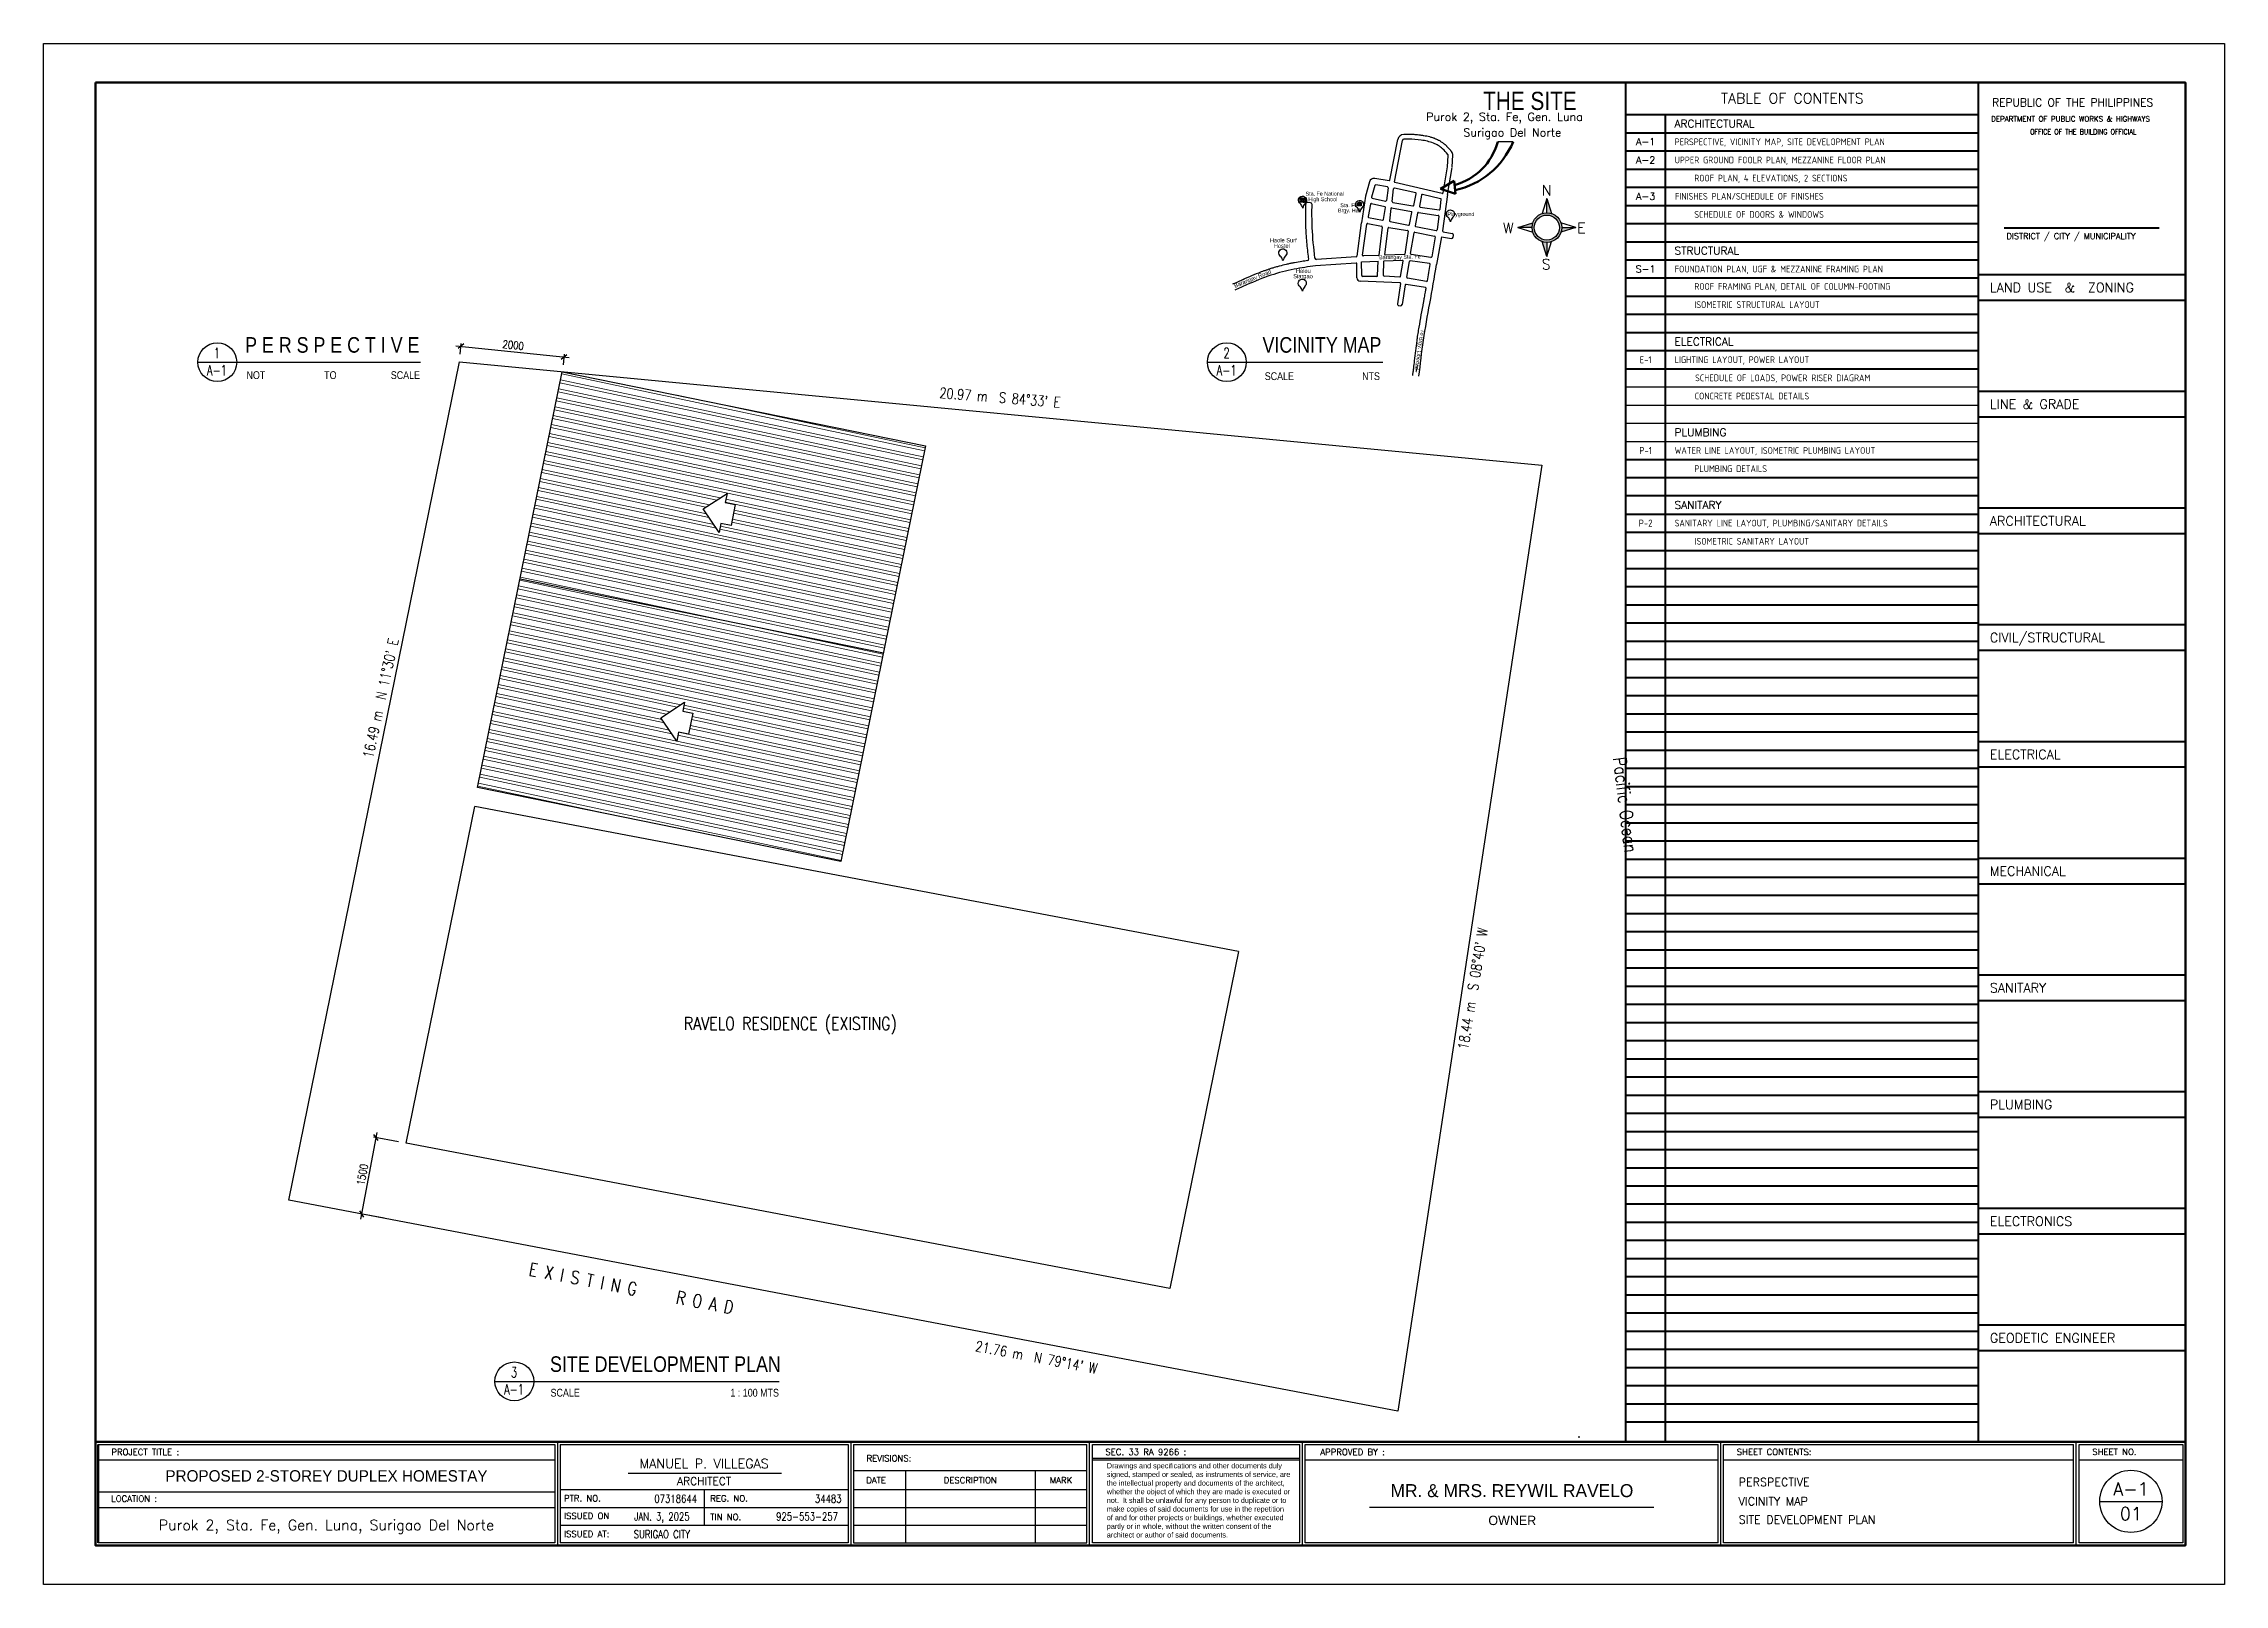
# Model space of a CAD drawing. Header units: millimetres. Extents: x 568137 to 731329, y -326076 to -191870.
# Drawn here: x 599179 to 641229, y -262676 to -232976 of the extents above; entities that cross this region are included whole.
import ezdxf
from ezdxf.enums import TextEntityAlignment as Align

# ---------------------------------------------------------------- set-up
doc = ezdxf.new("R2010")
doc.units = ezdxf.units.MM
doc.header["$LTSCALE"] = 300
doc.header["$MEASUREMENT"] = 0
doc.header["$PDMODE"] = 3
doc.header["$PDSIZE"] = 300
doc.linetypes.add('CENTER2', pattern=[28.575, 19.05, -3.175, 3.175, -3.175])
doc.linetypes.add('CENTERX2', pattern=[4, 2.5, -0.5, 0.5, -0.5])
doc.layers.get('0').update_dxf_attribs({"color": 9})
doc.layers.get('DEFPOINTS').update_dxf_attribs({"color": 8})
for name, color, linetype, lineweight in [('BORDER', 5, 'Continuous', 50), ('dimensions', 8, 'Continuous', 15), ('fixture', 8, 'Continuous', 25), ('FLR. PLAN BLK', 8, 'Continuous', 9), ('ROOFTILE', 140, 'Continuous', 5), ('TB-TXT', 4, 'Continuous', 35), ('TBLK', 7, 'Continuous', 40), ('TITLE', 3, 'Continuous', 30), ('TITLE-BLK', 7, 'Continuous', 30)]:
    doc.layers.add(name, color=color, linetype=linetype, lineweight=lineweight)
for name, color, linetype in [('MOULD', 44, 'Continuous'), ('PROP', 250, 'CENTERX2'), ('propertyline', 5, 'CENTER2'), ('ROAD', 252, 'Continuous'), ('ROOF BEAMS', 10, 'Continuous'), ('txt', 50, 'Continuous'), ('wall', 140, 'Continuous')]:
    doc.layers.add(name, color=color, linetype=linetype)
doc.styles.add('AVA', font='')
doc.styles.add('DIM', font='romans.shx', dxfattribs={"width": 0.8})
doc.styles.add('ISO', font='iso.shx')
doc.styles.add('JESS', font='SIMPLEX')
doc.styles.add('mar4', font='ARIALN.TTF')
doc.styles.add('PSM', font='simplex')
doc.styles.get("Standard").update_dxf_attribs({"font": 'romans.shx'})
doc.styles.get('AVA').set_extended_font_data('AvantGarde Bk BT')
doc.dimstyles.new('DIM-100', dxfattribs={"dimscale": 100, "dimtxt": 2, "dimasz": 1, "dimexe": 0.5, "dimexo": 1.5, "dimgap": 1, "dimtad": 1, "dimdec": 0, "dimdsep": 46, "dimtxsty": 'PSM', "dimblk1": 'DIMCIR', "dimblk2": 'DIMCIR', "dimsah": 1, "dimcen": 0, "dimdle": 2, "dimclrd": 251, "dimclre": 251, "dimclrt": 2, "dimadec": 0, "dimazin": 0, "dimtfac": 1, "dimtdec": 0, "dimtix": 1, "dimtmove": 2, "dimatfit": 3, "dimldrblk": 'DIMCIR', "dimfxl": 0.5, "dimtvp": 1, "dimtolj": 1, "dimtzin": 0, "dimarcsym": 0})

msp = doc.modelspace()

# ---------------------------------------------------------------- texts
at = {"layer": 'BORDER', "color": 7, "style": 'ISO'}
for s, p in [('E-1', (630069.8, -239068.3)), ('P-1', (630069.8, -240818.3)), ('P-2', (630069.8, -242218.3))]:
    msp.add_text(s, height=135, dxfattribs=at).set_placement(p, align=Align.MIDDLE_CENTER)
at = {"layer": 'dimensions', "width": 0.8}
for s, rotation, p in [("20.97 m  S 84%%D33' E", 355.43495, (617619, -239798, 132201.9)), ("16.49 m  N 11%%D30' E", 77.75925, (605680.2, -245594.6, 132201.9)), ("18.44 m  S 08%%D40' W", 80.61946, (626738.8, -251191.9, 132201.9)), ("21.76 m  N 79%%D14' W", 349.29667, (618322.3, -258298.6, 132201.9))]:
    msp.add_text(s, height=200, rotation=rotation, dxfattribs=at).set_placement(p, align=Align.MIDDLE_CENTER)
for s, rotation, p in [('Pacific Ocean', 276.91659, (629564.6, -246729.2)), ('E X I S T I N G    R O A D', 349.19035, (608545, -256593.7))]:
    msp.add_text(s, height=250, rotation=rotation, dxfattribs=at).set_placement(p, align=Align.MIDDLE_LEFT)
msp.add_text('RAVELO RESIDENCE (EXISTING)', height=250, dxfattribs=at).set_placement((611523.2, -251864), align=Align.MIDDLE_LEFT)
at = {"layer": 'ROAD', "linetype": 'Continuous', "style": 'mar4'}
for s, height, p in [('Sta. Fe National', 75, (623513, -235867.5)), ('High School', 75, (623566.1, -235975.3)), ('Brgy. Hall', 75, (624137.5, -236191.5)), ('Sta. Fe', 75, (624182, -236090.3)), ('Playground', 75, (626246.8, -236262.5)), ('Haole Surf', 80, (622824.3, -236766.2)), ('Hostel', 80, (622898.6, -236873.1)), ('Siargao', 80, (623274.6, -237458.3)), ('Halou', 80, (623325.7, -237356.3))]:
    msp.add_text(s, height=height, dxfattribs=at).set_placement(p, align=Align.MIDDLE_LEFT)
at = {"layer": 'ROAD', "linetype": 'ByBlock', "style": 'mar4'}
for s, height, rotation, p in [('Barangay Sta. Fe', 75, 1, (624931.3, -237094.7)), ('Barangay Road', 80, 22, (622137, -237647.4))]:
    msp.add_text(s, height=height, rotation=rotation, dxfattribs=at).set_placement(p, align=Align.MIDDLE_LEFT)
at = {"layer": 'ROAD', "style": 'mar4'}
msp.add_text('To Brgy. Libertad', height=75, rotation=261.37715, dxfattribs=at).set_placement((625773.3, -238484.9), align=Align.MIDDLE_LEFT)
at = {"layer": 'TB-TXT', "color": 7, "style": 'PSM'}
for s, p in [('Purok 2, Sta. Fe, Gen. Luna', (627348.2, -234464.3)), ('Surigao Del Norte', (627500, -234766.5))]:
    msp.add_text(s, height=157.48, dxfattribs=at).set_placement(p, align=Align.CENTER)
at = {"layer": 'TB-TXT', "style": 'PSM', "width": 0.7}
for s, p in [('1', (602521.5, -238940.1)), ('2', (621988.9, -238940.1)), ('A-1', (602521.5, -239271.9)), ('A-1', (621988.9, -239271.9)), ('3', (608250.1, -258586.5)), ('A-1', (608250.1, -258918.3))]:
    msp.add_text(s, height=200, dxfattribs=at).set_placement(p, align=Align.MIDDLE)
at = {"layer": 'TB-TXT', "linetype": 'ByBlock', "style": 'mar4'}
for s, p in [('P E R S P E C T I V E', (603065.6, -238933.4)), ('VICINITY MAP', (622683, -238933.4)), ('SITE DEVELOPMENT PLAN', (608944.2, -258579.8))]:
    msp.add_text(s, height=300, dxfattribs=at).set_placement(p)
at = {"layer": 'TB-TXT'}
for s, height, style, p in [('NOT', 150, 'mar4', (603091.3, -239440.7)), ('TO', 150, 'mar4', (604589.2, -239440.7)), ('SCALE', 150, 'mar4', (605873.9, -239440.7)), ('SCALE', 150, 'mar4', (622725.8, -239460.7)), ('NTS', 150, 'mar4', (624602.9, -239460.7)), ('SCALE', 150, 'mar4', (608954.5, -259056.1)), ('1 : 100 MTS', 150, 'mar4', (612422, -259056.1)), ('PROJECT TITLE :', 120, 'JESS', (600485.2, -260185.6)), ('REVISIONS:', 120, 'JESS', (615047.2, -260306.8)), ('SEC. 33 RA 9266 :', 120, 'JESS', (619653, -260183)), ('APPROVED BY :', 120, 'JESS', (623796.2, -260185.6)), ('SHEET CONTENTS:', 120, 'JESS', (631827.6, -260181.7)), ('SHEET NO.', 120, 'JESS', (638682.3, -260180.9)), ('LOCATION :', 120, 'JESS', (600481.6, -261082.8)), ('PTR. NO.', 120, 'JESS', (609212.4, -261076.8)), ('REG. NO.', 120, 'JESS', (612032.9, -261079.5)), ('ISSUED ON', 120, 'JESS', (609212.4, -261415.2)), ('TIN NO.', 120, 'JESS', (612032.9, -261437.9)), ('ISSUED AT:', 120, 'JESS', (609212.4, -261764.1))]:
    msp.add_text(s, height=height, dxfattribs=dict(at, style=style)).set_placement(p)
at = {"layer": 'TB-TXT', "style": 'JESS'}
for s, p in [('DATE', (615231.2, -260667.5)), ('DESCRIPTION', (617047.2, -260667.5)), ('MARK', (618797.2, -260667.5))]:
    msp.add_text(s, height=120, dxfattribs=at).set_placement(p, align=Align.MIDDLE_CENTER)
at = {"layer": 'TB-TXT', "color": 7, "style": 'PSM'}
for s, p in [('PERSPECTIVE', (631863, -260702.8)), ('VICINITY MAP', (631863, -261073.3)), ('SITE DEVELOPMENT PLAN', (631863, -261428.7))]:
    msp.add_text(s, height=157.48, dxfattribs=at).set_placement(p, align=Align.MIDDLE_LEFT)
at = {"layer": 'TB-TXT', "linetype": 'Continuous', "style": 'PSM', "width": 0.8}
for s, p in [('07318644', (610956, -261101)), ('34483', (614051.9, -261101)), (' JAN. 3, 2025', (610484.2, -261442.2)), ('925-553-257', (613303.2, -261442.2)), ('SURIGAO CITY', (610557.6, -261783.4))]:
    msp.add_text(s, height=150, dxfattribs=at).set_placement(p)
at = {"layer": 'TB-TXT', "insert": (619679.9, -260338.3), "char_height": 100, "width": 3536.489, "attachment_point": 1, "style": 'PSM'}
msp.add_mtext('{\\fArial|b0|i0|c0|p34;\\C30;Drawings and specifications and other documents duly signed, stamped or sealed, as instruments of service, are the intellectual property and documents of the architect, whether the object of which they are made is executed or not.  It shall be unlawful for any person to duplicate or to make copies of said documents for use in the repetition of and for other projects or buildings, whether executed partly or in whole, without the written consent of the architect or author of said documents.}', dxfattribs=at)
at = {"layer": 'TBLK', "linetype": 'ByBlock', "style": 'mar4'}
msp.add_text('THE SITE', height=350, dxfattribs=at).set_placement((626936.2, -234254))
at = {"layer": 'TBLK', "style": 'PSM'}
for s, height, p in [('TABLE OF CONTENTS', 200, (631521, -234127.9)), ('REPUBLIC OF THE PHILIPPINES', 150, (636754.5, -234185)), ('DEPARTMENT OF PUBLIC WORKS & HIGHWAYS', 100, (636733.3, -234476.7)), ('DISTRICT / CITY / MUNICIPALITY', 115, (637028.8, -236743))]:
    msp.add_text(s, height=height, dxfattribs=at).set_placement(p)
for s, height, p in [('ARCHITECTURAL', 150, (630629.1, -234518.3)), ('STRUCTURAL', 150, (630629.1, -236968.3)), ('LAND USE  &  ZONING', 180, (636707, -237675.6)), ('ELECTRICAL', 150, (630629.1, -238718.3)), ('LINE & GRADE', 180, (636707, -239925.6)), ('PLUMBING', 150, (630629.1, -240468.3)), ('SANITARY', 150, (630629.1, -241868.3)), ('ARCHITECTURAL', 180, (636707, -242175.6)), ('CIVIL/STRUCTURAL', 180, (636707, -244425.6)), ('ELECTRICAL', 180, (636707, -246675.6)), ('MECHANICAL', 180, (636707, -248925.6)), ('SANITARY', 180, (636707, -251175.6)), ('PLUMBING', 180, (636707, -253425.6)), ('ELECTRONICS', 180, (636707, -255675.6)), ('GEODETIC ENGINEER', 180, (636707, -257925.6))]:
    msp.add_text(s, height=height, dxfattribs=at).set_placement(p, align=Align.MIDDLE_LEFT)
at = {"layer": 'TBLK', "style": 'PSM', "width": 0.8}
msp.add_text('OFFICE OF THE BUILDING OFFICIAL', height=100, dxfattribs=at).set_placement((637484.8, -234724.7))
at = {"layer": 'TBLK'}
for s, height, style, p in [('A-1', 135, 'PSM', (630069.8, -234868.3)), ('A-2', 135, 'PSM', (630069.8, -235218.3)), ('A-3', 135, 'PSM', (630069.8, -235918.3)), ('S-1', 135, 'PSM', (630069.8, -237318.3)), ('MANUEL P. VILLEGAS', 180, 'PSM', (611916.1, -260347)), ('PROPOSED 2-STOREY DUPLEX HOMESTAY', 220, 'AVA', (604633.4, -260584.3)), ('Purok 2, Sta. Fe, Gen. Luna, Surigao Del Norte', 200, 'PSM', (604633.4, -261531.8))]:
    msp.add_text(s, height=height, dxfattribs=dict(at, style=style)).set_placement(p, align=Align.MIDDLE_CENTER)
for s, height, style, p in [('ARCHITECT', 150, 'PSM', (611913.2, -260760.2)), ('MR. & MRS. REYWIL RAVELO', 250, 'AVA', (627492.4, -260993.5)), ('OWNER', 180, 'AVA', (627498.8, -261532.4))]:
    msp.add_text(s, height=height, dxfattribs=dict(at, style=style)).set_placement(p, align=Align.CENTER)
at = {"layer": 'TBLK', "style": 'PSM'}
for s, p in [('A-1', (639426.9, -260836.3)), ('01', (639426.9, -261314.8))]:
    msp.add_text(s, height=250, dxfattribs=at).set_placement(p, align=Align.MIDDLE)
at = {"layer": 'TITLE-BLK', "style": 'ISO'}
for s, p in [('PERSPECTIVE, VICINITY MAP, SITE DEVELOPMENT PLAN', (630629.1, -234868.3)), ('UPPER GROUND FOOLR PLAN, MEZZANINE FLOOR PLAN', (630629.6, -235218.3)), ('FINISHES PLAN/SCHEDULE OF FINISHES', (630638.3, -235918.3)), ('ROOF PLAN, 4 ELEVATIONS, 2 SECTIONS', (631008, -235568.3)), ('SCHEDULE OF DOORS & WINDOWS', (631008, -236268.3)), ('FOUNDATION PLAN, UGF & MEZZANINE FRAMING PLAN', (630631.4, -237321.8)), ('ROOF FRAMING PLAN, DETAIL OF COLUMN-FOOTING', (631009.4, -237656.8)), ('ISOMETRIC STRUCTURAL LAYOUT', (631009.4, -238006.8)), ('LIGHTING LAYOUT, POWER LAYOUT', (630629.1, -239068.3)), ('SCHEDULE OF LOADS, POWER RISER DIAGRAM', (631023, -239418.3)), ('CONCRETE PEDESTAL DETAILS', (631016.8, -239768.3)), ('WATER LINE LAYOUT, ISOMETRIC PLUMBING LAYOUT', (630629.1, -240818.3)), ('PLUMBING DETAILS', (631009.2, -241168.3)), ('SANITARY LINE LAYOUT, PLUMBING/SANITARY DETAILS', (630629.1, -242218.3)), ('ISOMETRIC SANITARY LAYOUT', (631014.2, -242568.3))]:
    msp.add_text(s, height=130, dxfattribs=at).set_placement(p, align=Align.MIDDLE_LEFT)
at = {"layer": 'txt'}
for s, p in [('N', (628065.5, -235905.6)), ('W', (627320.8, -236627)), ('E', (628749.5, -236627)), ('S', (628065.5, -237327.6))]:
    msp.add_text(s, height=200.2, dxfattribs=at).set_placement(p)

# ---------------------------------------------------------------- blocks, each defined once
blk = doc.blocks.new('_Oblique')
at = {"color": 0, "linetype": 'ByBlock', "lineweight": -2}
blk.add_line((-0.5, -0.5), (0.5, 0.5), dxfattribs=at)
blk = doc.blocks.new('*D633')
at = {"layer": 'DEFPOINTS', "color": 0, "ltscale": 0.5, "transparency": 16777216}
for p in [(607196, -239111), (609216, -239014), (609185, -239316)]:
    blk.add_point(p, dxfattribs=at)
at = {"layer": 'FLR. PLAN BLK', "color": 8, "lineweight": -2, "ltscale": 0.5, "transparency": 16777216}
for p, q in [((607127, -238799), (609316, -239024)), ((607211, -238962), (607232, -238759)), ((609201, -239166), (609222, -238964))]:
    blk.add_line(p, q, dxfattribs=at)
at = {"layer": 'FLR. PLAN BLK', "color": 8, "lineweight": -2, "ltscale": 0.5, "transparency": 16777216, "xscale": 100, "yscale": 100, "zscale": 100}
for p, rotation in [((607227, -238809), 174.1287531369387), ((609216, -239014), 354.1287531369388)]:
    blk.add_blockref('_Oblique', p, dxfattribs=dict(at, rotation=rotation))
at = {"layer": 'FLR. PLAN BLK', "color": 8, "ltscale": 0.5, "transparency": 16777216, "insert": (608234, -238787), "char_height": 150, "attachment_point": 5, "rotation": 354.1288, "style": 'DIM'}
blk.add_mtext('\\A1;2000', dxfattribs=at)
blk = doc.blocks.new('DIMCIR')
for p, q in [((-1.5, 0), (1.5, 0)), ((0, 1.5), (0, -1.5))]:
    blk.add_line(p, q)
at = {"color": 2}
blk.add_circle((0, 0), 0.75, dxfattribs=at)
blk = doc.blocks.new('arrow')
at = {"layer": 'fixture'}
blk.add_lwpolyline([(-0.103, 0.236), (-0.191, 0.236), (0, 0.041), (0.191, 0.236), (0.103, 0.236), (0.103, 0.335), (-0.103, 0.335)], close=True, dxfattribs=at)
blk = doc.blocks.new('*D716')
at = {"layer": 'DEFPOINTS', "color": 0, "ltscale": 0.5, "transparency": 16777216}
for p in [(606172, -254174), (605308, -255536), (605892, -255647)]:
    blk.add_point(p, dxfattribs=at)
at = {"layer": 'FLR. PLAN BLK', "color": 8, "lineweight": -2, "ltscale": 0.5, "transparency": 16777216}
for p, q in [((605606, -253964), (605289, -255634)), ((606025, -254145), (605539, -254053)), ((605745, -255619), (605258, -255527))]:
    blk.add_line(p, q, dxfattribs=at)
at = {"layer": 'FLR. PLAN BLK', "color": 8, "lineweight": -2, "ltscale": 0.5, "transparency": 16777216, "xscale": 100, "yscale": 100, "zscale": 100}
for p, rotation in [((605588, -254062), 79.2333333333321), ((605308, -255536), 259.2333333333321)]:
    blk.add_blockref('_Oblique', p, dxfattribs=dict(at, rotation=rotation))
at = {"layer": 'FLR. PLAN BLK', "color": 8, "ltscale": 0.5, "transparency": 16777216, "insert": (605325, -254776), "char_height": 150, "attachment_point": 5, "rotation": 79.2333, "style": 'DIM'}
blk.add_mtext('\\A1;1500', dxfattribs=at)

# ---------------------------------------------------------------- dimensions: what is measured, and where the dimension line sits
at = {"layer": 'FLR. PLAN BLK', "ltscale": 0.5}
for p1, p2, distance, picture, middle in [((607195.8, -239110.9), (609185.4, -239315.5), 303.4, '*D633', (608234.4, -238787.1)), ((606172.2, -254173.5), (605892, -255647.1), -595, '*D716', (605324.8, -254775.8))]:
    dim = msp.add_aligned_dim(p1=p1, p2=p2, distance=distance, dimstyle='DIM-100', override={"dimtxt": 1.5, "dimgap": 0.5, "dimtxsty": 'DIM', "dimblk1": 'Oblique', "dimblk2": 'Oblique', "dimdle": 1, "dimclrd": 8, "dimclre": 8, "dimclrt": 8}, dxfattribs=at)
    dim.commit()
    dim.dimension.update_dxf_attribs({"geometry": picture, "text_midpoint": middle})

# ---------------------------------------------------------------- hatches: boundary and pattern name
at = {"layer": 'dimensions', "linetype": 'Continuous'}
h = msp.add_hatch(color=256, dxfattribs=at)
h.paths.add_polyline_path([(625636.9, -239272.7), (625641.9, -239325.7), (625649.9, -239274.7)])
h.paths.add_polyline_path([(625649.9, -239274.7), (625641.9, -239325.7), (625663, -239276.8)])
at = {"layer": 'ROOFTILE', "linetype": 'Continuous'}
h = msp.add_hatch(dxfattribs=at)
h.set_pattern_fill('ANSI32', color=256, scale=470.27, angle=303)
h.paths.add_polyline_path([(616184.8, -240728.1), (609178.5, -239302), (608365.7, -243295.1), (615372.1, -244721.2)])
h.paths.add_polyline_path([(612517, -241861.2), (612435.4, -242263.9), (612240.3, -242224.3), (612205.3, -242397.2), (611899.2, -241945.6), (612356.9, -241648.8), (612321.9, -241821.7)], flags=16)
h.paths.add_polyline_path([(615372.1, -244721.2), (608365.7, -243295.1), (607548, -247312.7), (614554.3, -248738.8)])
h.paths.add_polyline_path([(611616.5, -246287), (611421.4, -246247.5), (611386.4, -246420.4), (611080.4, -245968.8), (611538, -245672), (611503, -245844.8), (611698.1, -245884.4)], flags=16)
at = {"layer": 'txt'}
h = msp.add_hatch(color=256, dxfattribs=at)
edge = h.paths.add_edge_path()
edge.add_line((628165.2, -235962.8), (628165.2, -236235.6))
edge.add_ellipse((628165.2, -236521.5), major_axis=(-285.8, 0.2), ratio=1, start_angle=251.54498, end_angle=270.03437, ccw=False)
edge.add_line((628255.8, -236250.4), (628165.2, -235962.8))
edge = h.paths.add_edge_path()
edge.add_line((628723.9, -236521.5), (628451, -236521.5))
edge.add_ellipse((628165.2, -236521.5), major_axis=(-285.8, 0), ratio=1, start_angle=161.51727, end_angle=180.00665, ccw=False)
edge.add_line((628436.2, -236612.1), (628723.9, -236521.5))
edge = h.paths.add_edge_path()
edge.add_ellipse((628165.2, -236521.5), major_axis=(285.8, 0), ratio=1, start_angle=251.5015, end_angle=269.99088, ccw=False)
edge.add_line((628074.5, -236792.5), (628165.2, -237080.1))
edge.add_line((628165.2, -237080.1), (628165.2, -236807.3))
edge = h.paths.add_edge_path()
edge.add_line((627894.1, -236430.8), (627606.5, -236521.5))
edge.add_line((627606.5, -236521.5), (627879.3, -236521.5))
edge.add_ellipse((628165.2, -236521.5), major_axis=(-285.8, 0), ratio=1, start_angle=341.51379, end_angle=360.00317, ccw=False)
edge = h.paths.add_edge_path()
edge.add_ellipse((628165.2, -236521.5), major_axis=(285.8, 0), ratio=1, start_angle=179.99955, end_angle=359.99955)
edge.add_ellipse((628165.2, -236521.5), major_axis=(-285.8, 0), ratio=1, start_angle=180.00399, end_angle=360.00399)
edge = h.paths.add_edge_path(flags=16)
edge.add_ellipse((628165.2, -236521.5), major_axis=(241.8, 0), ratio=1, start_angle=179.99766, end_angle=359.99766, ccw=False)
edge.add_ellipse((628165.2, -236521.5), major_axis=(-241.8, 0), ratio=1, start_angle=180.00075, end_angle=360.00075, ccw=False)

# ---------------------------------------------------------------- linework, layer by layer
at = {"layer": 'BORDER', "color": 6}
for p, q in [((626375.1, -235619.8), (626116.8, -235774.9)), ((626116.8, -235774.9), (626406.4, -235872.6)), ((626375.1, -235619.8), (626406.4, -235872.6))]:
    msp.add_line(p, q, dxfattribs=at)
at = {"layer": 'BORDER'}
for p, q in [((640479.4, -259925.5), (600179.4, -259925.5)), ((600179.4, -259925.5), (600179.4, -261925.5)), ((640479.4, -259925.5), (640479.4, -261925.5)), ((640479.4, -261925.5), (600179.4, -261925.5))]:
    msp.add_line(p, q, dxfattribs=at)
at = {"layer": 'BORDER', "color": 4}
msp.add_line((600231.9, -261873), (600231.9, -259978), dxfattribs=at)
at = {"layer": 'BORDER'}
msp.add_lwpolyline([(600179.4, -233725.5), (640479.4, -233725.5), (640479.4, -261925.5), (600179.4, -261925.5)], close=True, dxfattribs=at)
at = {"layer": 'BORDER', "color": 6, "extrusion": (0, 0, -1)}
for centre, major_axis, ratio, start_param, end_param in [((624685.7, -233119.4), (-2213.3, 2290.7), 0.5953976, 2.8145926, 3.4476798), ((625356, -233251.8), (-1610.2, 2299.8), 0.7338234, 2.719379, 3.4408317)]:
    msp.add_ellipse(centre, major_axis=major_axis, ratio=ratio, start_param=start_param, end_param=end_param, dxfattribs=at)
at = {"layer": 'DEFPOINTS'}
msp.add_lwpolyline([(599179.4, -232975.5), (641229.4, -232975.5), (641229.4, -262675.5), (599179.4, -262675.5)], close=True, dxfattribs=at)
at = {"layer": 'dimensions', "linetype": 'Continuous'}
msp.add_lwpolyline([(625644.7, -239302.7), (625669.6, -239167.8)], dxfattribs=at)
at = {"layer": 'MOULD', "linetype": 'Continuous'}
msp.add_line((628782.7, -259817.1), (628782.7, -259852.7), dxfattribs=at)
at = {"layer": 'PROP', "linetype": 'Continuous'}
for p, q in [((606172.2, -254173.5), (607493.8, -247677.9)), ((622219.1, -250478.1), (607493.8, -247677.9)), ((622219.1, -250478.1), (620897.5, -256973.6)), ((620897.5, -256973.6), (606172.2, -254173.5))]:
    msp.add_line(p, q, dxfattribs=at)
at = {"layer": 'propertyline', "linetype": 'Continuous'}
msp.add_lwpolyline([(607195.8, -239110.9), (628071, -241102.6), (625291.7, -259336.1), (603908.2, -255269.9)], close=True, dxfattribs=at)
at = {"layer": 'ROAD', "linetype": 'Continuous'}
for p, q in [((625138.8, -235606.5), (625289.3, -234826.7)), ((625225.4, -235637.3), (625378.6, -234843.9)), ((626163.3, -235850), (626251.5, -235349.1)), ((626250.1, -235881.5), (626341, -235364.9)), ((626251.5, -235349.1), (626261.2, -235132.8)), ((626342.3, -235353.2), (626352.5, -235125.6)), ((624743.2, -235639.3), (624665.2, -235917.4)), ((624848.9, -235711.1), (624786.3, -235934.7)), ((625121.5, -235618.6), (624845.1, -235574.1)), ((625090.7, -235736.4), (624865.9, -235700.2)), ((625103.4, -235753.2), (625072.9, -235996.5)), ((625184.5, -236019.8), (625210, -235774.5)), ((625637, -235854.6), (625228.4, -235761.3)), ((626145.1, -235862.2), (625236.9, -235654.9)), ((625597.9, -236093.8), (625648.4, -235872.7)), ((625747.2, -235896.2), (625712.1, -236110.6)), ((626117.4, -235964.2), (625765.5, -235883.9)), ((626250.1, -235881.5), (626154.5, -236586.9)), ((623405.2, -235955.4), (623398.9, -235975.3)), ((623409.1, -235975.3), (623398.9, -235975.3)), ((623455.1, -235955.4), (623405.2, -235955.4)), ((623455.1, -235955.4), (623505, -235955.4)), ((623501.1, -235975.3), (623511.3, -235975.3)), ((623505, -235955.4), (623511.3, -235975.3)), ((623610.4, -236043.8), (623549.9, -236037.1)), ((624505.2, -236052.8), (624547.1, -236033)), ((624505.2, -236058.5), (624505.2, -236052.8)), ((624513.2, -236058.5), (624505.2, -236058.5)), ((624547.1, -236033), (624550, -236033)), ((624552.8, -236033), (624550, -236033)), ((624594.8, -236052.8), (624552.8, -236033)), ((624586.7, -236058.5), (624594.8, -236058.5)), ((624665.2, -235917.4), (624591.5, -236427.4)), ((624594.8, -236058.5), (624594.8, -236052.8)), ((624763.1, -236071.5), (624717.3, -236309.8)), ((624781.2, -236059.6), (625040.8, -236116)), ((624797.6, -235953.6), (625054.7, -236009.5)), ((625012.2, -236366.2), (625052.5, -236133.4)), ((625154.3, -236155.2), (625129.6, -236390.4)), ((625172, -236141.9), (625552.3, -236210.3)), ((625196.9, -236036.3), (625580.5, -236105.3)), ((625515.5, -236463.5), (625564.5, -236228.3)), ((625673, -236242.6), (625626.5, -236484.6)), ((625690.1, -236230.5), (626072.2, -236285.5)), ((625724.9, -236128), (626088.3, -236180.4)), ((626085.1, -236302.6), (626049, -236564.9)), ((626105.5, -236167.3), (626129.1, -235980.9)), ((624504.4, -237071.7), (624591.5, -236427.4)), ((624611.8, -237051.2), (624692.6, -236453.5)), ((624710.7, -236440.7), (624979.2, -236495.6)), ((624729.3, -236327.6), (624994.4, -236378.5)), ((624991.2, -236512.2), (624927.4, -237053.1)), ((625040.2, -237043.3), (625103.4, -236532.1)), ((625120.8, -236519), (625475.2, -236574.8)), ((625141.8, -236406.8), (625497.9, -236475.3)), ((625487.9, -236591.9), (625426.4, -237032.6)), ((625536.8, -237024.2), (625604.1, -236622.6)), ((625622, -236610.2), (626000.3, -236685)), ((625638.6, -236502.3), (626031.1, -236577.8)), ((626012.4, -236702.4), (625948.3, -237085.1)), ((626133, -236699.5), (626040, -237232.2)), ((626133, -236699.5), (626323.6, -236729.1)), ((626166.7, -236603.8), (626342, -236637.5)), ((626357.7, -236706.5), (626365.7, -236674.6)), ((624490.4, -237084.8), (623725.5, -237136.5)), ((624920, -237059.8), (624627.2, -237068.3)), ((625030.6, -237159.3), (625377, -237152.2)), ((625419.1, -237039.1), (625047.9, -237051.8)), ((625904, -237216.1), (625531.5, -237161.5)), ((625931.1, -237097.6), (625549.6, -237041.7)), ((624490.7, -237206.2), (623704.8, -237259.4)), ((624504.3, -237491.5), (624501.4, -237216.1)), ((625330.1, -237583.5), (624562.4, -237551.4)), ((624591.9, -237182.3), (624913.3, -237171.7)), ((624594.8, -237446.9), (624591.9, -237182.3)), ((624887.1, -237462.8), (624609.9, -237461.9)), ((624902.3, -237448.2), (624913.3, -237171.7)), ((625012.4, -237443.9), (625023.2, -237166.6)), ((625329.3, -237474.8), (625026.8, -237459.6)), ((625345, -237462), (625392.2, -237169.8)), ((625464.9, -237479.9), (625514.3, -237174.1)), ((625845.1, -237559.2), (625477.3, -237497.3)), ((625344.4, -237601), (625284.7, -237990.3)), ((625432.2, -237628.2), (625374.8, -238002.4)), ((625824, -237678.6), (625449.7, -237615.5)), ((625311.8, -238025.1), (625342, -238027.9))]:
    msp.add_line(p, q, dxfattribs=at)
for points in [[(623457.1, -236144.6, 0.0890262), (623421.7, -236069.1, 0.1009558), (623412.9, -236060.9, -3.0365889), (623505.4, -236053.1, 0.0421046), (623501.9, -236056.7, 0.105632), (623457.1, -236144.6)], [(624555.9, -236225.5, 0.0890262), (624520.4, -236150, 0.1009558), (624511.7, -236141.8, -3.0365889), (624604.2, -236134, 0.0421046), (624600.7, -236137.6, 0.105632), (624555.9, -236225.5)], [(626308.3, -236408.8, 0.0890262), (626272.9, -236333.2, 0.1009558), (626264.2, -236325, -3.0365889), (626356.6, -236317.2, 0.0421046), (626353.2, -236320.9, 0.105632), (626308.3, -236408.8)], [(623076.6, -237160, 0.0890262), (623041.2, -237084.5, 0.1009558), (623032.4, -237076.3, -3.0365889), (623124.9, -237068.5, 0.0421046), (623121.4, -237072.1, 0.105632), (623076.6, -237160)], [(623452.6, -237745.2, 0.0890262), (623417.2, -237669.7, 0.1009558), (623408.4, -237661.5, -3.0365889), (623500.9, -237653.7, 0.0421046), (623497.4, -237657.3, 0.105632), (623452.6, -237745.2)]]:
    msp.add_lwpolyline(points, format="xyb", dxfattribs=at)
for points in [[(623406.1, -235975.3), (623504.1, -235975.3), (623504.1, -236033.2), (623406.1, -236033.2)], [(623425.8, -235997.6), (623451.5, -235997.6), (623451.5, -236018.5), (623425.8, -236018.5)], [(623468.4, -236033.2), (623484.9, -236033.2), (623484.9, -235997), (623468.4, -235997)], [(624586.7, -236105.4), (624513.2, -236105.4), (624513.2, -236058.5), (624586.7, -236058.5)], [(624519.5, -236062), (624545, -236062), (624545, -236079.7), (624519.5, -236079.7)], [(624580.5, -236062), (624554.9, -236062), (624554.9, -236079.7), (624580.5, -236079.7)]]:
    msp.add_lwpolyline(points, close=True, dxfattribs=at)
for centre, radius, start, end in [((625408.3, -234849.6), 121.2, 91.84943, 169.07283), ((625408.3, -234849.6), 30.3, 91.84943, 169.07283), ((626230.9, -235131.4), 121.2, 357.423, 38.37968), ((626230.9, -235131.4), 30.3, 357.423, 38.37968), ((624830.7, -235663.9), 90.9, 80.86162, 164.34398), ((624863.5, -235715.2), 15.1, 80.86162, 164.34398), ((625088.3, -235751.3), 15.1, 352.86904, 80.86162), ((625123.9, -235603.6), 15.1, 260.86162, 349.07283), ((625225.1, -235776.1), 15.1, 77.14416, 174.06239), ((625240.3, -235640.1), 15.1, 169.07283, 257.14416), ((625633.6, -235869.3), 15.1, 347.14416, 77.14416), ((625762.1, -235898.7), 15.1, 77.14416, 170.71691), ((626148.4, -235847.4), 15.1, 257.14416, 350.02319), ((623546.6, -236067.3), 30.3, 83.76415, 179.42391), ((623607.1, -236073.9), 30.3, 359.4258, 83.76415), ((624732.2, -236312.7), 15.1, 169.12042, 259.12042), ((624778, -236074.4), 15.1, 77.73134, 169.12042), ((624800.8, -235938.8), 15.1, 164.34398, 257.73134), ((625037.6, -236130.8), 15.1, 350.17732, 77.73134), ((625057.9, -235994.7), 15.1, 257.73134, 352.86904), ((625169.3, -236156.8), 15.1, 79.79513, 174.01432), ((625199.6, -236021.4), 15.1, 174.06239, 259.79513), ((625549.6, -236225.2), 15.1, 348.25171, 79.79513), ((625583.1, -236090.4), 15.1, 259.79513, 347.14416), ((625687.9, -236245.5), 15.1, 81.80769, 169.12042), ((625727.1, -236113.1), 15.1, 170.71691, 261.80769), ((626070.1, -236300.5), 15.1, 352.16734, 81.80769), ((626090.5, -236165.4), 15.1, 261.80769, 352.79546), ((626114.1, -235979), 15.1, 352.79546, 77.14416), ((624707.6, -236455.5), 15.1, 78.44819, 172.2939), ((624976.2, -236510.4), 15.1, 353.2634, 78.44819), ((624997.3, -236363.6), 15.1, 259.12042, 350.17732), ((625118.5, -236534), 15.1, 81.05039, 172.94298), ((625144.7, -236392), 15.1, 174.01432, 259.12042), ((625472.9, -236589.8), 15.1, 352.05965, 81.05039), ((625500.7, -236460.4), 15.1, 259.12042, 348.25171), ((625619, -236625.1), 15.1, 78.8233, 170.48782), ((625641.4, -236487.4), 15.1, 169.12042, 259.12042), ((625997.4, -236699.9), 15.1, 350.49281, 78.8233), ((626034, -236562.9), 15.1, 259.12042, 352.16734), ((626169.5, -236588.9), 15.1, 172.28415, 259.12042), ((626328.3, -236699.2), 30.3, 261.1643, 345.95066), ((626336.3, -236667.3), 30.3, 345.95066, 79.12042), ((623543.1, -237128.9), 30.3, 278.17042, 6.56359), ((623723.5, -237106.3), 30.3, 186.50111, 273.86884), ((624489.3, -237069.7), 15.1, 273.86884, 352.2939), ((624626.8, -237053.2), 15.1, 172.2939, 271.67601), ((624919.8, -237052.2), 7.57, 271.67601, 353.2634), ((625030.7, -237166.9), 7.57, 91.17496, 177.78286), ((625047.7, -237044.2), 7.57, 172.94298, 271.96336), ((625377.3, -237167.4), 15.1, 350.82211, 91.17496), ((625418.9, -237031.5), 7.57, 271.96336, 352.05965), ((625529.3, -237176.5), 15.1, 81.65974, 170.82211), ((625551.8, -237026.7), 15.1, 170.48782, 261.65974), ((625933.3, -237082.6), 15.1, 261.65974, 350.49281), ((624491.4, -237216.2), 10, 0.61296, 93.86884), ((624564.9, -237490.9), 60.6, 180.61296, 267.60352), ((624609.9, -237446.8), 15.1, 180.61296, 269.82565), ((624887.2, -237447.6), 15.1, 269.82565, 357.72925), ((625027.6, -237444.5), 15.1, 177.78286, 267.1334), ((625330, -237459.6), 15.1, 267.1334, 350.82211), ((625479.8, -237482.3), 15.1, 170.82211, 260.43752), ((625847.6, -237544.3), 15.1, 260.43752, 350.11811), ((625901.8, -237231.1), 15.1, 350.22725, 81.65974), ((625314.6, -237994.9), 30.3, 171.27291, 264.60137), ((625329.4, -237598.7), 15.1, 351.27291, 87.60352), ((625344.8, -237997.8), 30.3, 264.60137, 351.27291), ((625447.2, -237630.5), 15.1, 80.43752, 171.27291), ((625821.5, -237693.5), 15.1, 349.99862, 80.43752)]:
    msp.add_arc(centre, radius, start, end, dxfattribs=at)
for points, knots in [([(626333, -235065.1), (626326.1, -235056.4), (626319, -235047.4), (626304.4, -235029.3), (626297, -235020.1), (626281.5, -235001.7), (626273.5, -234992.4), (626256.8, -234973.9), (626248.2, -234964.7), (626236.6, -234953.1), (626234.1, -234950.6), (626229.3, -234946), (626227, -234943.8), (626222.5, -234939.6), (626220.2, -234937.5), (626216.9, -234934.5), (626215.9, -234933.6), (626213.9, -234931.8), (626212.9, -234930.9), (626209.9, -234928.2), (626207.9, -234926.5), (626201.8, -234921.2), (626197.6, -234917.8), (626185.2, -234907.7), (626176.7, -234901.2), (626153.8, -234884.4), (626139, -234874.6), (626109, -234856.2), (626093.6, -234847.7), (626062.6, -234831.7), (626046.8, -234824.3), (626025.6, -234815.2), (626020.2, -234813), (626010.6, -234809.1), (626006.4, -234807.4), (625998, -234804.2), (625993.8, -234802.6), (625981.1, -234798), (625972.7, -234795), (625945.2, -234785.9), (625926.2, -234780.3), (625888.1, -234770.2), (625869, -234765.8), (625831.1, -234757.8), (625812.1, -234754.3), (625787.1, -234750.2), (625780.9, -234749.2), (625770.9, -234747.6), (625767.1, -234747.1), (625759.6, -234746), (625755.8, -234745.4), (625748.3, -234744.3), (625744.5, -234743.8), (625733.1, -234742.3), (625725.6, -234741.3), (625702.8, -234738.5), (625687.7, -234736.8), (625642.1, -234732.4), (625611.6, -234730.1), (625570.6, -234728.2), (625560.2, -234727.8), (625544, -234727.3), (625538.2, -234727.2), (625526.6, -234726.9), (625520.8, -234726.8), (625511.4, -234726.7), (625507.7, -234726.7), (625500.6, -234726.7), (625497.2, -234726.7), (625490.4, -234726.7), (625487, -234726.7), (625476.9, -234726.8), (625470.1, -234726.9), (625450, -234727.2), (625436.8, -234727.5), (625409, -234728.3), (625394.5, -234728.8), (625404.4, -234728.5)], [0, 0, 0, 0, 110.1954242, 110.1954242, 220.3908485, 220.3908485, 330.5862727, 330.5862727, 440.7816969, 440.7816969, 470.9858751, 470.9858751, 497.3934731, 497.3934731, 523.3125482, 523.3125482, 534.5260763, 534.5260763, 545.7396044, 545.7396044, 568.1666606, 568.1666606, 613.020773, 613.020773, 702.7289979, 702.7289979, 852.9359151, 852.9359151, 1003.1428323, 1003.1428323, 1153.3497495, 1153.3497495, 1204.2002899, 1204.2002899, 1243.7059132, 1243.7059132, 1283.2115365, 1283.2115365, 1362.2227831, 1362.2227831, 1539.933285, 1539.933285, 1717.643787, 1717.643787, 1895.354289, 1895.354289, 1953.9884032, 1953.9884032, 1989.606465, 1989.606465, 2025.4977016, 2025.4977016, 2061.3889381, 2061.3889381, 2133.1714112, 2133.1714112, 2276.7363573, 2276.7363573, 2563.8662495, 2563.8662495, 2661.927363, 2661.927363, 2716.4187611, 2716.4187611, 2770.6920712, 2770.6920712, 2805.3242072, 2805.3242072, 2837.2618632, 2837.2618632, 2869.1995192, 2869.1995192, 2933.0748312, 2933.0748312, 3060.8254552, 3060.8254552, 3202.9954897, 3202.9954897, 3202.9954897, 3202.9954897]), ([(626254.7, -235112.6), (626223.8, -235073.6), (626148.7, -234980.9), (625971.3, -234878.6), (625743.2, -234829.9), (625550.3, -234815.4), (625437.9, -234818.4), (625407.4, -234819.3)], [37.1563431, 37.1563431, 37.1563431, 37.1563431, 526.8536237, 1213.2078293, 2009.3283722, 2821.0306425, 3123.1368238, 3123.1368238, 3123.1368238, 3123.1368238]), ([(623573.2, -237125.5), (623571.2, -237108.2), (623569.3, -237091.5), (623561.6, -237023.2), (623555.8, -236971.3), (623545, -236867.3), (623539.9, -236815), (623530.9, -236710.1), (623527, -236657.5), (623522.9, -236588.8), (623522.1, -236573), (623521, -236550.1), (623520.6, -236543), (623520.1, -236530.9), (623519.9, -236525.8), (623519.1, -236508.2), (623518.7, -236495.7), (623517.4, -236458.2), (623516.8, -236433.3), (623515.2, -236354.2), (623514.9, -236300.2), (623515.1, -236192.6), (623515.6, -236139.1), (623516.2, -236079.5), (623516.2, -236073.2), (623516.3, -236067)], [90.8851173, 90.8851173, 90.8851173, 90.8851173, 256.1763884, 256.1763884, 768.5291651, 768.5291651, 1280.8819418, 1280.8819418, 1793.2347185, 1793.2347185, 1946.2129614, 1946.2129614, 2014.6525379, 2014.6525379, 2063.5108298, 2063.5108298, 2184.360616, 2184.360616, 2426.0601882, 2426.0601882, 2952.3759432, 2952.3759432, 3478.6916982, 3478.6916982, 3540.7454654, 3540.7454654, 3540.7454654, 3540.7454654]), ([(623693.4, -237109.7), (623671.1, -236914.4), (623633, -236570.2), (623635.9, -236224), (623637.4, -236074.2)], [95.3897964, 95.3897964, 95.3897964, 95.3897964, 2039.0222806, 3520.9453794, 3520.9453794, 3520.9453794, 3520.9453794]), ([(623547.4, -237158.9), (623512.8, -237163.9), (623478, -237169.1), (623395.8, -237181.9), (623348.3, -237189.9), (623293.2, -237200.1), (623285.7, -237201.5), (623272.4, -237204.1), (623266.7, -237205.2), (623255.3, -237207.4), (623249.6, -237208.6), (623232.4, -237212), (623221, -237214.4), (623186.7, -237221.5), (623163.9, -237226.5), (623095.7, -237242.2), (623050.3, -237253.4), (622981.5, -237271.9), (622958, -237278.5), (622916.9, -237290.4), (622899.4, -237295.6), (622869.2, -237304.9), (622856.5, -237308.8), (622835, -237315.7), (622826.2, -237318.6), (622808.5, -237324.4), (622799.5, -237327.3), (622781.7, -237333.3), (622772.9, -237336.3), (622746.3, -237345.5), (622728.6, -237351.7), (622675.8, -237370.8), (622640.9, -237384), (622546.3, -237421.1), (622487.1, -237445.7), (622418, -237475.7), (622407.6, -237480.2), (622376.5, -237493.9), (622355.8, -237503.1), (622332.3, -237513.7), (622329.4, -237515.1), (622324.1, -237517.4), (622321.8, -237518.5), (622317.1, -237520.7), (622314.7, -237521.7), (622307.7, -237524.9), (622303, -237527.1), (622289, -237533.4), (622279.7, -237537.7), (622251.3, -237550.6), (622232.3, -237559.2), (622194.8, -237575.9), (622176.1, -237583.9), (622139.2, -237599.3), (622120.9, -237606.6), (622102.7, -237613.5)], [467.0325153, 467.0325153, 467.0325153, 467.0325153, 809.8464584, 809.8464584, 1275.336843, 1275.336843, 1348.890779, 1348.890779, 1404.7978642, 1404.7978642, 1460.7049494, 1460.7049494, 1572.5191199, 1572.5191199, 1796.1474607, 1796.1474607, 2243.4041425, 2243.4041425, 2477.4973003, 2477.4973003, 2652.1590999, 2652.1590999, 2779.5644304, 2779.5644304, 2868.1630372, 2868.1630372, 2957.9885618, 2957.9885618, 3047.8140863, 3047.8140863, 3227.4651354, 3227.4651354, 3586.7672335, 3586.7672335, 4206.7994626, 4206.7994626, 4316.8766878, 4316.8766878, 4537.0311381, 4537.0311381, 4568.0867771, 4568.0867771, 4593.306516, 4593.306516, 4618.526255, 4618.526255, 4668.9657329, 4668.9657329, 4769.8446887, 4769.8446887, 4979.5354109, 4979.5354109, 5189.2261331, 5189.2261331, 5398.8897829, 5398.8897829, 5398.8897829, 5398.8897829]), ([(623704.8, -237259.4), (623567.7, -237278.2), (623276.3, -237318.1), (622826.6, -237433.9), (622451.6, -237590), (622224.5, -237697), (622148.1, -237725.9)], [0, 0, 0, 0, 1037.7865882, 2205.2030061, 3468.7266194, 4082.1200044, 4082.1200044, 4082.1200044, 4082.1200044]), ([(625579.3, -239372.8), (625579.4, -239372.1), (625579.5, -239371.5), (625581.1, -239359.2), (625582.6, -239347.5), (625585.7, -239324.2), (625587.2, -239312.5), (625591.6, -239277.3), (625594.5, -239253.9), (625603.1, -239183.3), (625608.7, -239136.1), (625621.7, -239024.6), (625629.3, -238960.1), (625645.1, -238830.7), (625653.3, -238765.8), (625663.4, -238693.9), (625664.4, -238687.1), (625666, -238675.3), (625666.8, -238670.3), (625668.2, -238660.3), (625668.9, -238655.4), (625671.1, -238640.5), (625672.6, -238630.5), (625677, -238600.7), (625680.1, -238580.9), (625689.4, -238521.5), (625695.9, -238482), (625716, -238362.3), (625730.3, -238282.4), (625759.2, -238123.2), (625773.9, -238043.8), (625789.8, -237956.5), (625791.3, -237948.3), (625794.3, -237932), (625795.8, -237923.8), (625800.2, -237899.2), (625803.2, -237882.8), (625812, -237833.6), (625817.9, -237800.7), (625827.9, -237744), (625832.2, -237720.1), (625836.4, -237696.1)], [2603.9081027, 2603.9081027, 2603.9081027, 2603.9081027, 2610.2265563, 2610.2265563, 2728.2688573, 2728.2688573, 2846.3111584, 2846.3111584, 3082.3957605, 3082.3957605, 3554.5649648, 3554.5649648, 4195.4585979, 4195.4585979, 4836.352231, 4836.352231, 4903.6265194, 4903.6265194, 4952.6310151, 4952.6310151, 5001.6355108, 5001.6355108, 5099.6445023, 5099.6445023, 5295.6624851, 5295.6624851, 5687.6984509, 5687.6984509, 6485.9741358, 6485.9741358, 7284.2498207, 7284.2498207, 7366.9646547, 7366.9646547, 7449.6794887, 7449.6794887, 7615.1091567, 7615.1091567, 7945.9684928, 7945.9684928, 8186.9855984, 8186.9855984, 8186.9855984, 8186.9855984])]:
    msp.add_open_spline(points, degree=3, knots=knots, dxfattribs=at)
msp.add_spline([(625699.7, -239386.4), (625785.9, -238693.5), (625908.2, -237982.6), (626040, -237232.2)], degree=3, dxfattribs=at)
msp.add_open_spline([(625862.6, -237546.9), (625880.7, -237442.6), (625898.7, -237338.1), (625916.7, -237233.7)], degree=3, dxfattribs=at)
at = {"layer": 'ROOF BEAMS', "color": 6, "linetype": 'Continuous'}
msp.add_line((627516.4, -234865.5), (627219.8, -234865.5), dxfattribs=at)
at = {"layer": 'TBLK'}
for p, q in [((629688.5, -259925.5), (629688.5, -233725.5)), ((636479.4, -233725.5), (636479.4, -259925.5)), ((629688.5, -234343.3), (636479.4, -234343.3)), ((630451, -259925.5), (630451, -234343.3)), ((629688.5, -234693.3), (636479.4, -234693.3)), ((629688.5, -235043.3), (636479.4, -235043.3)), ((629688.5, -235393.3), (636479.4, -235393.3)), ((629688.5, -235743.3), (636479.4, -235743.3)), ((629688.5, -236093.3), (636479.4, -236093.3)), ((629688.5, -236443.3), (636479.4, -236443.3)), ((636984.6, -236528.9), (639974.3, -236528.9)), ((629688.5, -236793.3), (636479.4, -236793.3)), ((629688.5, -237143.3), (636479.4, -237143.3)), ((629688.5, -237493.3), (636479.4, -237493.3)), ((636479.4, -237425.6), (640479.4, -237425.6)), ((629688.5, -237843.3), (636479.4, -237843.3)), ((640479.4, -237925.6), (636479.4, -237925.6)), ((629688.5, -238193.3), (636479.4, -238193.3)), ((629688.5, -238543.3), (636479.4, -238543.3)), ((629688.5, -238893.3), (636479.4, -238893.3)), ((629688.5, -239243.3), (636479.4, -239243.3)), ((636479.4, -239675.6), (640479.4, -239675.6)), ((640479.4, -240175.6), (636479.4, -240175.6)), ((629688.5, -240993.3), (636479.4, -240993.3)), ((636479.4, -241343.3), (629688.5, -241343.3)), ((636479.4, -241693.3), (629688.5, -241693.3)), ((629688.5, -242043.3), (636479.4, -242043.3)), ((636479.4, -241925.6), (640479.4, -241925.6)), ((629688.5, -242393.3), (636479.4, -242393.3)), ((640479.4, -242425.6), (636479.4, -242425.6)), ((629688.5, -242743.3), (636479.4, -242743.3)), ((629688.5, -243093.3), (636479.4, -243093.3)), ((629688.5, -243443.3), (636479.4, -243443.3)), ((629688.5, -243793.3), (636479.4, -243793.3)), ((629688.5, -244143.3), (636479.4, -244143.3)), ((636479.4, -244175.6), (640479.4, -244175.6)), ((629688.5, -244493.3), (636479.4, -244493.3)), ((640479.4, -244675.6), (636479.4, -244675.6)), ((629688.5, -244843.3), (636479.4, -244843.3)), ((629688.5, -245193.3), (636479.4, -245193.3)), ((629688.5, -245543.3), (636479.4, -245543.3)), ((629688.5, -245893.3), (636479.4, -245893.3)), ((629688.5, -246243.3), (636479.4, -246243.3)), ((629688.5, -246593.3), (636479.4, -246593.3)), ((636479.4, -246425.6), (640479.4, -246425.6)), ((629688.5, -246943.3), (636479.4, -246943.3)), ((640479.4, -246925.6), (636479.4, -246925.6)), ((629688.5, -247293.3), (636479.4, -247293.3)), ((629688.5, -247643.3), (636479.4, -247643.3)), ((629688.5, -247993.3), (636479.4, -247993.3)), ((629688.5, -248343.3), (636479.4, -248343.3)), ((629688.5, -248693.3), (636479.4, -248693.3)), ((636479.4, -248675.6), (640479.4, -248675.6)), ((629688.5, -249043.3), (636479.4, -249043.3)), ((640479.4, -249175.6), (636479.4, -249175.6)), ((629688.5, -249393.3), (636479.4, -249393.3)), ((629688.5, -249743.3), (636479.4, -249743.3)), ((629688.5, -250093.3), (636479.4, -250093.3)), ((629688.5, -250443.3), (636479.4, -250443.3)), ((629688.5, -250793.3), (636479.4, -250793.3)), ((636479.4, -250925.6), (640479.4, -250925.6)), ((629688.5, -251143.3), (636479.4, -251143.3)), ((640479.4, -251425.6), (636479.4, -251425.6)), ((629688.5, -251493.3), (636479.4, -251493.3)), ((629688.5, -251843.3), (636479.4, -251843.3)), ((629688.5, -252193.3), (636479.4, -252193.3)), ((629688.5, -252543.3), (636479.4, -252543.3)), ((629688.5, -252893.3), (636479.4, -252893.3)), ((629688.5, -253243.3), (636479.4, -253243.3)), ((636479.4, -253175.6), (640479.4, -253175.6)), ((629688.5, -253593.3), (636479.4, -253593.3)), ((629688.5, -253943.3), (636479.4, -253943.3)), ((640479.4, -253675.6), (636479.4, -253675.6)), ((629688.5, -254293.3), (636479.4, -254293.3)), ((629688.5, -254643.3), (636479.4, -254643.3)), ((629688.5, -254993.3), (636479.4, -254993.3)), ((629688.5, -255343.3), (636479.4, -255343.3)), ((636479.4, -255425.6), (640479.4, -255425.6)), ((629688.5, -255693.3), (636479.4, -255693.3)), ((629688.5, -256043.3), (636479.4, -256043.3)), ((640479.4, -255925.6), (636479.4, -255925.6)), ((629688.5, -256393.3), (636479.4, -256393.3)), ((629688.5, -256743.3), (636479.4, -256743.3)), ((629688.5, -257093.3), (636479.4, -257093.3)), ((629688.5, -257443.3), (636479.4, -257443.3)), ((636479.4, -257675.6), (640479.4, -257675.6)), ((629688.5, -257793.3), (636479.4, -257793.3)), ((629688.5, -258143.3), (636479.4, -258143.3)), ((640479.4, -258175.6), (636479.4, -258175.6)), ((629688.5, -258493.3), (636479.4, -258493.3)), ((629688.5, -258843.3), (636479.4, -258843.3)), ((629688.5, -259193.3), (636479.4, -259193.3)), ((629688.5, -259543.3), (636479.4, -259543.3))]:
    msp.add_line(p, q, dxfattribs=at)
at = {"layer": 'TITLE'}
for p, q in [((602153.1, -239116.5), (606445.1, -239116.5)), ((621620.5, -239116.5), (625001.3, -239116.5)), ((607881.8, -258762.9), (613361.4, -258762.9))]:
    msp.add_line(p, q, dxfattribs=at)
at = {"layer": 'TITLE', "color": 4, "lineweight": -3}
for p, q in [((600231.9, -259978), (609034.9, -259978)), ((600231.9, -260278), (609034.9, -260278)), ((609034.9, -259978), (609034.9, -261873)), ((609087.4, -259925.5), (609087.4, -261925.5)), ((609139.9, -259978), (614692.4, -259978)), ((609139.9, -259978), (609139.9, -261873)), ((614692.4, -259978), (614692.4, -261873)), ((614744.9, -259925.5), (614744.9, -261925.5)), ((614797.4, -259978), (619297.1, -259978)), ((614797.4, -259978), (614797.4, -261873)), ((619297.1, -261873), (619297.1, -259978)), ((619349.6, -261925.5), (619349.6, -259925.5)), ((619402.1, -259978), (623402.1, -259978)), ((619402.1, -261873), (619402.1, -259978)), ((619402.1, -260240.5), (623402.1, -260240.5)), ((619402.1, -260278), (623402.1, -260278)), ((623402.1, -261873), (623402.1, -259978)), ((623454.6, -261925.5), (623454.6, -259925.5)), ((623507.1, -259978), (631467.2, -259978)), ((623507.1, -261873), (623507.1, -259978)), ((623507.1, -260278), (631467.2, -260278)), ((631467.2, -261873), (631467.2, -259978)), ((631519.7, -261925.5), (631519.7, -259925.5)), ((631572.2, -259978), (638321.9, -259978)), ((631572.2, -261873), (631572.2, -259978)), ((631572.2, -260278), (638321.9, -260278)), ((638321.9, -261873), (638321.9, -259978)), ((638374.4, -261925.5), (638374.4, -259925.5)), ((638426.9, -261873), (638426.9, -259978)), ((638426.9, -259978), (640427, -259978)), ((638426.9, -260278), (640427, -260278)), ((640427, -259978), (640427, -261873)), ((610452.9, -260533.6), (613407.7, -260533.6)), ((614797.4, -260479.3), (619297.1, -260479.3)), ((615797.1, -260479.3), (615797.1, -261873)), ((618297.3, -260479.3), (618297.3, -261873)), ((600231.9, -260890.6), (609034.9, -260890.6)), ((609139.9, -260849.4), (614692.4, -260849.4)), ((611916.1, -260849.4), (611916.1, -261531.8)), ((614797.4, -260848.5), (619297.1, -260848.5)), ((638826.9, -261075.5), (640026.9, -261075.5)), ((638826.9, -261075.5), (640026.9, -261075.5)), ((600231.9, -261190.6), (609034.9, -261190.6)), ((609139.9, -261190.6), (614692.4, -261190.6)), ((609139.9, -261531.8), (614692.4, -261531.8)), ((614797.4, -261190.6), (619297.1, -261190.6)), ((614797.4, -261531.8), (619297.1, -261531.8)), ((630227.5, -261190.6), (624746.8, -261190.6)), ((609034.9, -261873), (600231.9, -261873)), ((614692.4, -261873), (609139.9, -261873)), ((614797.4, -261873), (619297.1, -261873)), ((623402.1, -261873), (619402.1, -261873)), ((631467.2, -261873), (623507.1, -261873)), ((638321.9, -261873), (631572.2, -261873)), ((640427, -261873), (638426.9, -261873))]:
    msp.add_line(p, q, dxfattribs=at)
at = {"layer": 'TITLE'}
for centre in [(602527.8, -239116.5), (621995.2, -239116.5), (608256.4, -258762.9)]:
    msp.add_circle(centre, 374.6, dxfattribs=at)
at = {"layer": 'TITLE', "color": 4, "lineweight": -3}
msp.add_circle((639426.9, -261075.5), 600, dxfattribs=at)
at = {"layer": 'TITLE-BLK'}
for p, q in [((629688.5, -239593.3), (636479.4, -239593.3)), ((629688.5, -239943.3), (636479.4, -239943.3)), ((629688.5, -240293.3), (636479.4, -240293.3)), ((629688.5, -240643.3), (636479.4, -240643.3))]:
    msp.add_line(p, q, dxfattribs=at)
at = {"layer": 'txt'}
for p, q in [((628165.2, -235962.8), (628074.5, -236250.4)), ((628165.2, -236235.6), (628165.2, -235962.8)), ((628165.2, -235962.8), (628255.8, -236250.4)), ((627606.5, -236521.5), (627894.1, -236430.8)), ((627879.3, -236521.5), (627606.5, -236521.5)), ((627606.5, -236521.5), (627894.1, -236612.1)), ((628723.9, -236521.5), (628436.2, -236430.8)), ((628723.9, -236521.5), (628436.2, -236612.1)), ((628451, -236521.5), (628723.9, -236521.5)), ((628165.2, -237080.1), (628074.5, -236792.5)), ((628165.2, -237080.1), (628255.8, -236792.5)), ((628165.2, -236807.3), (628165.2, -237080.1))]:
    msp.add_line(p, q, dxfattribs=at)
for major_axis, start_param, end_param in [((-285.8, 0), 3.1416799, 9.4248652), ((241.8, 0), -0.0001635, 6.2830218)]:
    msp.add_ellipse((628165.2, -236521.5), major_axis=major_axis, ratio=1, start_param=start_param, end_param=end_param, dxfattribs=at)
at = {"layer": 'wall', "linetype": 'Continuous'}
msp.add_line((608365.7, -243295.1), (615372.1, -244721.2), dxfattribs=at)
msp.add_lwpolyline([(607548, -247312.7), (609178.5, -239302), (616184.8, -240728.1), (614554.3, -248738.8)], close=True, dxfattribs=at)

# ---------------------------------------------------------------- block references
at = {"layer": 'wall', "xscale": -2000, "yscale": 2000, "zscale": 2000, "rotation": 258.545081690728}
for p in [(611819.2, -241929.4), (611000.3, -245952.6)]:
    msp.add_blockref('arrow', p, dxfattribs=at)

msp.set_redraw_order([(e.dxf.handle, doc.entitydb.next_handle()) for e in msp.query("TEXT MTEXT ATTDEF DIMENSION ARC_DIMENSION")])  # texts and dimensions are drawn at this point

doc.saveas('drawing.dxf')
